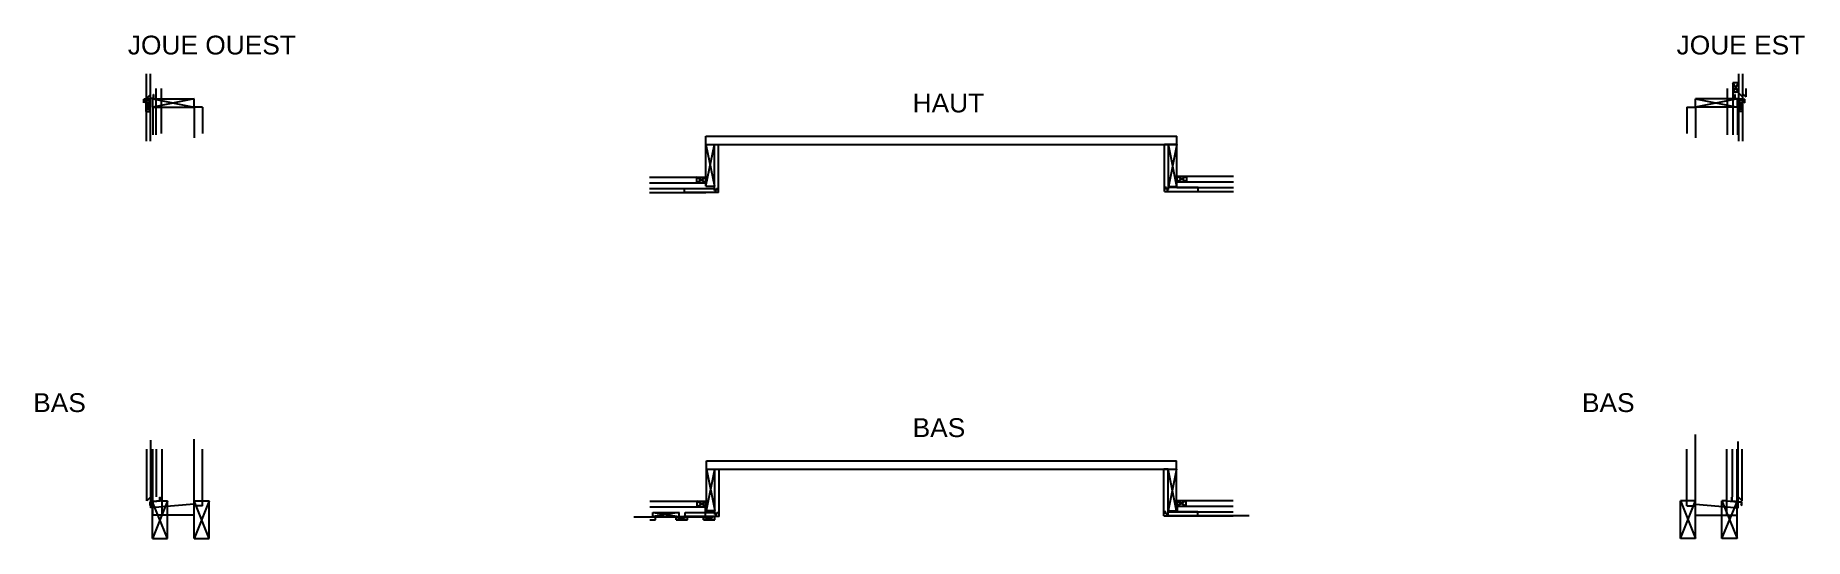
# Model space of a CAD drawing. Header units: millimetres. Extents: x -648 to 20580, y -6520 to 839.
# Drawn here: x 11183 to 20580, y -5873 to -3199 of the extents above; entities that cross this region are included whole.
import ezdxf

# ---------------------------------------------------------------- set-up
doc = ezdxf.new("R2010")
doc.units = ezdxf.units.MM
doc.layers.get('0').update_dxf_attribs({"lineweight": 25, "true_color": 0xffffff})
for name, color, linetype, lineweight, true_color in [('Baie', 136, 'Continuous', 25, 0x008080), ('Bardage', 1, 'Continuous', 25, 0xff0000), ('Bardage ... Haut', 1, 'Continuous', 25, 0xff0000), ('FibreDeBois', 30, 'Continuous', 25, 0xff7f00), ('LarmierBasDeMur', 178, 'Continuous', 25, 0x000000), ('LisseBasse', 16, 'Continuous', 25, 0x800000), ('Montant Précadre', 16, 'Continuous', 25, 0x800000), ('Option Bois Brule', 1, 'Continuous', 25, 0xff0000), ('Option Bois Brule ... OptionRecalepinage', 1, 'Continuous', 25, 0xff0000), ('Option Bois Brule ... OptionRecalepinage ... Larmier', 178, 'Continuous', 25, 0x000000), ('Tasseaux', 16, 'Continuous', 25, 0x800000)]:
    doc.layers.add(name, color=color, linetype=linetype, lineweight=lineweight, true_color=true_color)
doc.styles.add('textstyle15', font='')
doc.styles.add('textstyle16', font='')
doc.styles.add('textstyle17', font='')
doc.styles.add('textstyle18', font='')
doc.styles.add('textstyle19', font='')
doc.styles.add('textstyle20', font='')
doc.styles.get('textstyle15').set_extended_font_data('Liberation Sans')
doc.styles.get('textstyle16').set_extended_font_data('Liberation Sans')
doc.styles.get('textstyle17').set_extended_font_data('Liberation Sans')
doc.styles.get('textstyle18').set_extended_font_data('Liberation Sans')
doc.styles.get('textstyle19').set_extended_font_data('Liberation Sans')
doc.styles.get('textstyle20').set_extended_font_data('Liberation Sans')

msp = doc.modelspace()

# ---------------------------------------------------------------- texts
at = {"char_height": 100, "attachment_point": 1}
for s, insert, style in [('JOUE OUEST', (11674.1, -3200), 'textstyle19'), ('JOUE EST', (19900, -3200), 'textstyle17'), ('HAUT', (15842.27, -3507.87), 'textstyle15'), ('BAS', (11171.51, -5100), 'textstyle20'), ('BAS', (19397.4, -5100), 'textstyle18'), ('BAS\\P', (15842.27, -5232.93), 'textstyle16')]:
    msp.add_mtext(s, dxfattribs=dict(at, insert=insert, style=style))

# ---------------------------------------------------------------- blocks, each defined once
blk = doc.blocks.new('LarmierHautBaie1_VueCoupe')
at = {"layer": 'Option Bois Brule ... OptionRecalepinage ... Larmier'}
for p, q in [((0, 0), (0, 21.4)), ((1.5, 21.4), (0, 21.4)), ((0, 0), (51.8, -4.5)), ((1.5, 1.4), (1.5, 21.4)), ((1.5, 1.4), (53.3, -3.2)), ((46.2, -16.1), (47.3, -15)), ((46.2, -16.1), (53.3, -23.2)), ((47.3, -15), (51.8, -19.5)), ((51.8, -19.5), (51.8, -4.5)), ((53.3, -23.2), (53.3, -3.2))]:
    blk.add_line(p, q, dxfattribs=at)

# ---------------------------------------------------------------- linework, layer by layer
at = {"layer": 'Baie'}
for p, q in [((12070.9, -3580.63), (12025.9, -3580.63)), ((12025.9, -3580.63), (12025.9, -3726.63)), ((12070.9, -3580.63), (12070.9, -3720.54)), ((19955, -3580.63), (20000, -3580.63)), ((19955, -3580.63), (19955, -3720.54)), ((20000, -3580.63), (20000, -3726.63)), ((14744.37, -3734), (17246.37, -3734)), ((14744.37, -3779), (14744.37, -3734)), ((17246.37, -3779), (17246.37, -3734)), ((14744.37, -3779), (17246.37, -3779)), ((12025.9, -5697.63), (12025.9, -5397.63)), ((12070.9, -5697.63), (12070.9, -5397.63)), ((19955, -5697.63), (19955, -5397.63)), ((20000, -5697.63), (20000, -5397.63)), ((14746.87, -5459.05), (17243.87, -5459.05)), ((14746.87, -5504.05), (14746.87, -5459.05)), ((14746.87, -5504.05), (17243.87, -5504.05)), ((17243.87, -5504.05), (17243.87, -5459.05)), ((12070.9, -5697.63), (12025.9, -5697.63)), ((19955, -5697.63), (20000, -5697.63))]:
    msp.add_line(p, q, dxfattribs=at)
at = {"layer": 'Bardage'}
for p, q in [((20250, -3470), (20250, -3525.63)), ((11770.9, -3480), (11770.9, -3535.63)), ((11770.9, -3535.63), (11792.9, -3513.63)), ((20228, -3503.63), (20250, -3525.63)), ((20250, -3507.63), (20268, -3525.63)), ((14444.37, -4012), (14744.37, -4012)), ((14444.37, -4034), (14744.37, -4034)), ((17246.37, -4007), (17546.37, -4007)), ((17246.37, -4029), (17546.37, -4029)), ((11774.9, -5672.63), (11774.9, -5397.63)), ((20248, -5672.63), (20248, -5397.63)), ((11796.9, -5650.63), (11774.9, -5672.63)), ((17243.87, -5730.05), (17543.87, -5730.05)), ((20226, -5650.63), (20248, -5672.63)), ((14446.87, -5773.05), (14476.87, -5773.05)), ((14461.87, -5755.05), (14461.87, -5733.05)), ((14461.87, -5733.05), (14601.87, -5733.05)), ((14461.87, -5733.05), (14601.87, -5755.05)), ((14601.87, -5733.05), (14461.87, -5755.05)), ((14461.87, -5755.05), (14601.87, -5755.05)), ((14476.87, -5773.05), (14476.87, -5755.05)), ((14586.87, -5773.05), (14586.87, -5755.05)), ((14586.87, -5755.05), (14646.87, -5755.05)), ((14646.87, -5755.05), (14586.87, -5773.05)), ((14586.87, -5755.05), (14646.87, -5773.05)), ((14586.87, -5773.05), (14646.87, -5773.05)), ((14601.87, -5755.05), (14601.87, -5733.05)), ((14746.87, -5755.05), (14626.87, -5755.05)), ((14626.87, -5755.05), (14746.87, -5755.05)), ((14646.87, -5773.05), (14646.87, -5755.05)), ((17243.87, -5752.05), (17543.87, -5752.05))]:
    msp.add_line(p, q, dxfattribs=at)
at = {"layer": 'Bardage ... Haut'}
for p, q in [((14731.87, -5773.05), (14731.87, -5755.05)), ((14791.87, -5755.05), (14731.87, -5755.05)), ((14731.87, -5755.05), (14791.87, -5773.05)), ((14791.87, -5755.05), (14731.87, -5773.05)), ((14731.87, -5773.05), (14791.87, -5773.05)), ((14791.87, -5773.05), (14791.87, -5755.05))]:
    msp.add_line(p, q, dxfattribs=at)
at = {"layer": 'FibreDeBois'}
for p, q in [((11852.9, -3720), (11852.9, -3480)), ((20168, -3480), (20168, -3726.63)), ((14444.37, -3952), (14744.37, -3952)), ((17246.37, -3947), (17546.37, -3947)), ((11856.9, -5747.63), (11856.9, -5397.63)), ((20166, -5747.63), (20166, -5397.63)), ((14446.87, -5673.05), (14746.87, -5673.05)), ((17243.87, -5670.05), (17543.87, -5670.05))]:
    msp.add_line(p, q, dxfattribs=at)
at = {"layer": 'LarmierBasDeMur'}
for p, q in [((14741.87, -5756.05), (14741.87, -5685.05)), ((17198.87, -5730.05), (17248.87, -5730.05)), ((17198.87, -5751.05), (17198.87, -5730.05)), ((17248.87, -5730.05), (17248.87, -5680.05)), ((14361.87, -5756.05), (14741.87, -5756.05)), ((17628.87, -5751.05), (17198.87, -5751.05))]:
    msp.add_line(p, q, dxfattribs=at)
at = {"layer": 'LisseBasse'}
for p, q in [((11884.9, -5672.63), (11804.9, -5872.63)), ((11859.9, -5672.63), (11804.9, -5677.45)), ((11804.9, -5872.63), (11804.9, -5677.45)), ((11884.9, -5872.63), (11804.9, -5677.45)), ((11859.9, -5672.63), (11884.9, -5672.63)), ((11884.9, -5872.63), (11884.9, -5672.63)), ((12025.9, -5872.63), (12025.9, -5672.63)), ((12105.9, -5872.63), (12025.9, -5672.63)), ((12025.9, -5672.63), (12105.9, -5672.63)), ((12105.9, -5672.63), (12025.9, -5872.63)), ((12105.9, -5872.63), (12105.9, -5672.63)), ((19920, -5872.63), (19920, -5672.63)), ((19920, -5872.63), (20000, -5672.63)), ((20000, -5672.63), (19920, -5672.63)), ((19920, -5672.63), (20000, -5872.63)), ((20000, -5872.63), (20000, -5672.63)), ((20141, -5872.63), (20141, -5672.63)), ((20166, -5672.63), (20141, -5672.63)), ((20141, -5672.63), (20221, -5872.63)), ((20141, -5872.63), (20221, -5677.45)), ((20166, -5672.63), (20221, -5677.45)), ((20221, -5872.63), (20221, -5677.45)), ((11804.9, -5872.63), (11884.9, -5872.63)), ((12025.9, -5872.63), (12105.9, -5872.63)), ((20000, -5872.63), (19920, -5872.63)), ((20221, -5872.63), (20141, -5872.63))]:
    msp.add_line(p, q, dxfattribs=at)
at = {"layer": 'Montant Précadre'}
for p, q in [((11805.9, -3535.63), (12025.9, -3535.63)), ((11805.9, -3580.63), (11805.9, -3535.63)), ((11805.9, -3535.63), (12025.9, -3580.63)), ((12025.9, -3535.63), (11805.9, -3580.63)), ((12025.9, -3580.63), (12025.9, -3535.63)), ((20223, -3535.63), (20000, -3535.63)), ((20223, -3535.63), (20000, -3580.63)), ((20000, -3580.63), (20000, -3535.63)), ((20000, -3535.63), (20223, -3580.63)), ((20223, -3580.63), (20223, -3535.63)), ((11805.9, -3580.63), (12025.9, -3580.63)), ((11805.9, -3580.63), (11805.9, -3726.63)), ((12025.9, -3580.63), (12025.9, -3743.26)), ((20223, -3580.63), (20000, -3580.63)), ((20000, -3580.63), (20000, -3743.26)), ((20223, -3580.63), (20223, -3726.63)), ((14744.37, -3999), (14744.37, -3779)), ((14744.37, -3779), (14789.37, -3779)), ((14744.37, -3779), (14789.37, -3999)), ((14744.37, -3999), (14789.37, -3779)), ((14789.37, -3999), (14789.37, -3779)), ((17198.87, -3779), (17243.87, -3779)), ((17201.37, -4002), (17201.37, -3779)), ((17246.37, -3779), (17201.37, -4002)), ((17246.37, -4002), (17201.37, -3779)), ((17246.37, -3779), (17201.37, -3779)), ((17246.37, -4002), (17246.37, -3779)), ((14744.37, -3999), (14789.37, -3999)), ((17201.37, -4002), (17246.37, -4002)), ((11806.9, -5747.63), (11806.9, -5397.63)), ((12025.9, -5747.63), (12025.9, -5397.63)), ((20000, -5747.63), (20000, -5397.63)), ((20221, -5747.63), (20221, -5397.63)), ((14746.87, -5723.05), (14746.87, -5504.05)), ((14746.87, -5504.05), (14791.87, -5504.05)), ((14746.87, -5504.05), (14791.87, -5723.05)), ((14746.87, -5723.05), (14791.87, -5504.05)), ((14791.87, -5723.05), (14791.87, -5504.05)), ((17198.87, -5725.05), (17198.87, -5504.05)), ((17198.87, -5504.05), (17243.87, -5504.05)), ((17243.87, -5504.05), (17198.87, -5725.05)), ((17243.87, -5725.05), (17198.87, -5504.05)), ((17243.87, -5725.05), (17243.87, -5504.05)), ((14746.87, -5723.05), (14791.87, -5723.05)), ((17198.87, -5725.05), (17243.87, -5725.05)), ((12025.9, -5747.63), (11806.9, -5747.63)), ((20000, -5747.63), (20221, -5747.63))]:
    msp.add_line(p, q, dxfattribs=at)
at = {"layer": 'Option Bois Brule'}
msp.add_line((20268, -3480), (20268, -3525.63), dxfattribs=at)
at = {"layer": 'Option Bois Brule ... OptionRecalepinage'}
for p, q in [((11770.9, -3402.36), (11770.9, -3760.38)), ((11792.9, -3402.36), (11792.9, -3760.38)), ((20228, -3402.36), (20228, -3760.38)), ((20250, -3402.36), (20250, -3760.38)), ((11770.9, -3542.63), (11788.9, -3542.63)), ((11788.9, -3542.63), (11770.9, -3602.63)), ((11770.9, -3602.63), (11770.9, -3542.63)), ((11770.9, -3542.63), (11788.9, -3602.63)), ((11788.9, -3542.63), (11788.9, -3602.63)), ((20232, -3542.63), (20232, -3602.63)), ((20250, -3542.63), (20232, -3542.63)), ((20232, -3542.63), (20250, -3602.63)), ((20250, -3542.63), (20232, -3602.63)), ((20250, -3602.63), (20250, -3542.63)), ((11770.9, -3602.63), (11788.9, -3602.63)), ((20250, -3602.63), (20232, -3602.63)), ((14789.37, -4023), (14789.37, -3779)), ((14789.37, -3779), (14811.37, -3779)), ((14811.37, -4034), (14811.37, -3779)), ((17201.37, -3779), (17179.37, -3779)), ((17179.37, -4029), (17179.37, -3779)), ((17201.37, -4018), (17201.37, -3779)), ((14631.37, -4034), (14631.37, -4012)), ((14631.37, -4012), (14789.37, -4012)), ((14811.37, -4034), (14631.37, -4034)), ((14800.37, -4023), (14789.37, -4023)), ((14800.37, -4023), (14800.37, -4012)), ((14800.37, -4012), (14811.37, -4012)), ((14811.37, -4034), (14811.37, -4012)), ((17179.37, -4029), (17179.37, -4007)), ((17190.37, -4007), (17179.37, -4007)), ((17179.37, -4029), (17359.37, -4029)), ((17190.37, -4018), (17190.37, -4007)), ((17190.37, -4018), (17201.37, -4018)), ((17359.37, -4007), (17201.37, -4007)), ((17359.37, -4029), (17359.37, -4007)), ((11796.9, -5709.13), (11796.9, -5349.42)), ((12025.9, -5689.1), (12025.9, -5343.39)), ((20000, -5689.1), (20000, -5319.5)), ((20226, -5708.87), (20226, -5356)), ((14791.87, -5504.05), (14813.87, -5504.05)), ((14791.87, -5744.05), (14791.87, -5504.05)), ((14813.87, -5755.05), (14813.87, -5504.05)), ((17198.87, -5504.05), (17176.87, -5504.05)), ((17176.87, -5752.05), (17176.87, -5504.05)), ((17198.87, -5741.05), (17198.87, -5504.05)), ((12025.9, -5689.1), (11796.9, -5709.13)), ((17176.87, -5752.05), (17176.87, -5730.05)), ((17187.87, -5730.05), (17176.87, -5730.05)), ((17187.87, -5741.05), (17187.87, -5730.05)), ((17356.87, -5730.05), (17198.87, -5730.05)), ((17356.87, -5752.05), (17356.87, -5730.05)), ((20000, -5689.1), (20226, -5708.87)), ((14633.87, -5755.05), (14633.87, -5733.05)), ((14633.87, -5733.05), (14791.87, -5733.05)), ((14813.87, -5755.05), (14633.87, -5755.05)), ((14802.87, -5744.05), (14791.87, -5744.05)), ((14802.87, -5744.05), (14802.87, -5733.05)), ((14802.87, -5733.05), (14813.87, -5733.05)), ((14813.87, -5755.05), (14813.87, -5733.05)), ((17176.87, -5752.05), (17356.87, -5752.05)), ((17187.87, -5741.05), (17198.87, -5741.05))]:
    msp.add_line(p, q, dxfattribs=at)
at = {"layer": 'Tasseaux'}
for p, q in [((20198, -3450.27), (20198, -3726.63)), ((20228, -3450.27), (20198, -3450.27)), ((20228, -3500.27), (20198, -3450.27)), ((20228, -3450.27), (20198, -3500.27)), ((20228, -3450.27), (20228, -3500.27)), ((11792.9, -3480), (11792.9, -3726.63)), ((11822.9, -3480), (11822.9, -3726.63)), ((20228, -3500.27), (20198, -3500.27)), ((14444.37, -3982), (14744.37, -3982)), ((14694.37, -3952), (14744.37, -3952)), ((14694.37, -3952), (14694.37, -3982)), ((14744.37, -3982), (14694.37, -3952)), ((14694.37, -3982), (14744.37, -3952)), ((14744.37, -3954), (14744.37, -3984)), ((17246.37, -3947), (17296.37, -3947)), ((17296.37, -3977), (17246.37, -3947)), ((17246.37, -3947), (17246.37, -3977)), ((17246.37, -3977), (17296.37, -3947)), ((17246.37, -3977), (17546.37, -3977)), ((17296.37, -3947), (17296.37, -3977)), ((11796.9, -5650.63), (11796.9, -5397.63)), ((11826.9, -5650.63), (11826.9, -5397.63)), ((20196, -5650.63), (20196, -5397.63)), ((20226, -5650.63), (20226, -5397.63)), ((14446.87, -5703.05), (14746.87, -5703.05)), ((14696.87, -5673.05), (14746.87, -5673.05)), ((14696.87, -5673.05), (14696.87, -5703.05)), ((14746.87, -5703.05), (14696.87, -5673.05)), ((14696.87, -5703.05), (14746.87, -5673.05)), ((14746.87, -5673.05), (14746.87, -5703.05)), ((17243.87, -5670.05), (17293.87, -5670.05)), ((17293.87, -5700.05), (17243.87, -5670.05)), ((17243.87, -5670.05), (17243.87, -5700.05)), ((17243.87, -5700.05), (17293.87, -5670.05)), ((17243.87, -5700.05), (17543.87, -5700.05)), ((17293.87, -5670.05), (17293.87, -5700.05))]:
    msp.add_line(p, q, dxfattribs=at)

# ---------------------------------------------------------------- block references
at = {"yscale": -1, "rotation": 180}
msp.add_blockref('LarmierHautBaie1_VueCoupe', (11845.4, -5673.9), dxfattribs=at)
msp.add_blockref('LarmierHautBaie1_VueCoupe', (20193.7, -5673.9))
at = {"layer": 'Option Bois Brule ... OptionRecalepinage ... Larmier', "yscale": -1, "rotation": 180}
msp.add_blockref('LarmierHautBaie1_VueCoupe', (11812.13, -3534.07), dxfattribs=at)
at = {"layer": 'Option Bois Brule ... OptionRecalepinage ... Larmier'}
msp.add_blockref('LarmierHautBaie1_VueCoupe', (20208.77, -3534.07), dxfattribs=at)

msp.set_redraw_order([(e.dxf.handle, doc.entitydb.next_handle()) for e in msp.query("TEXT MTEXT ATTDEF DIMENSION ARC_DIMENSION")])  # texts and dimensions are drawn at this point

doc.saveas('drawing.dxf')
